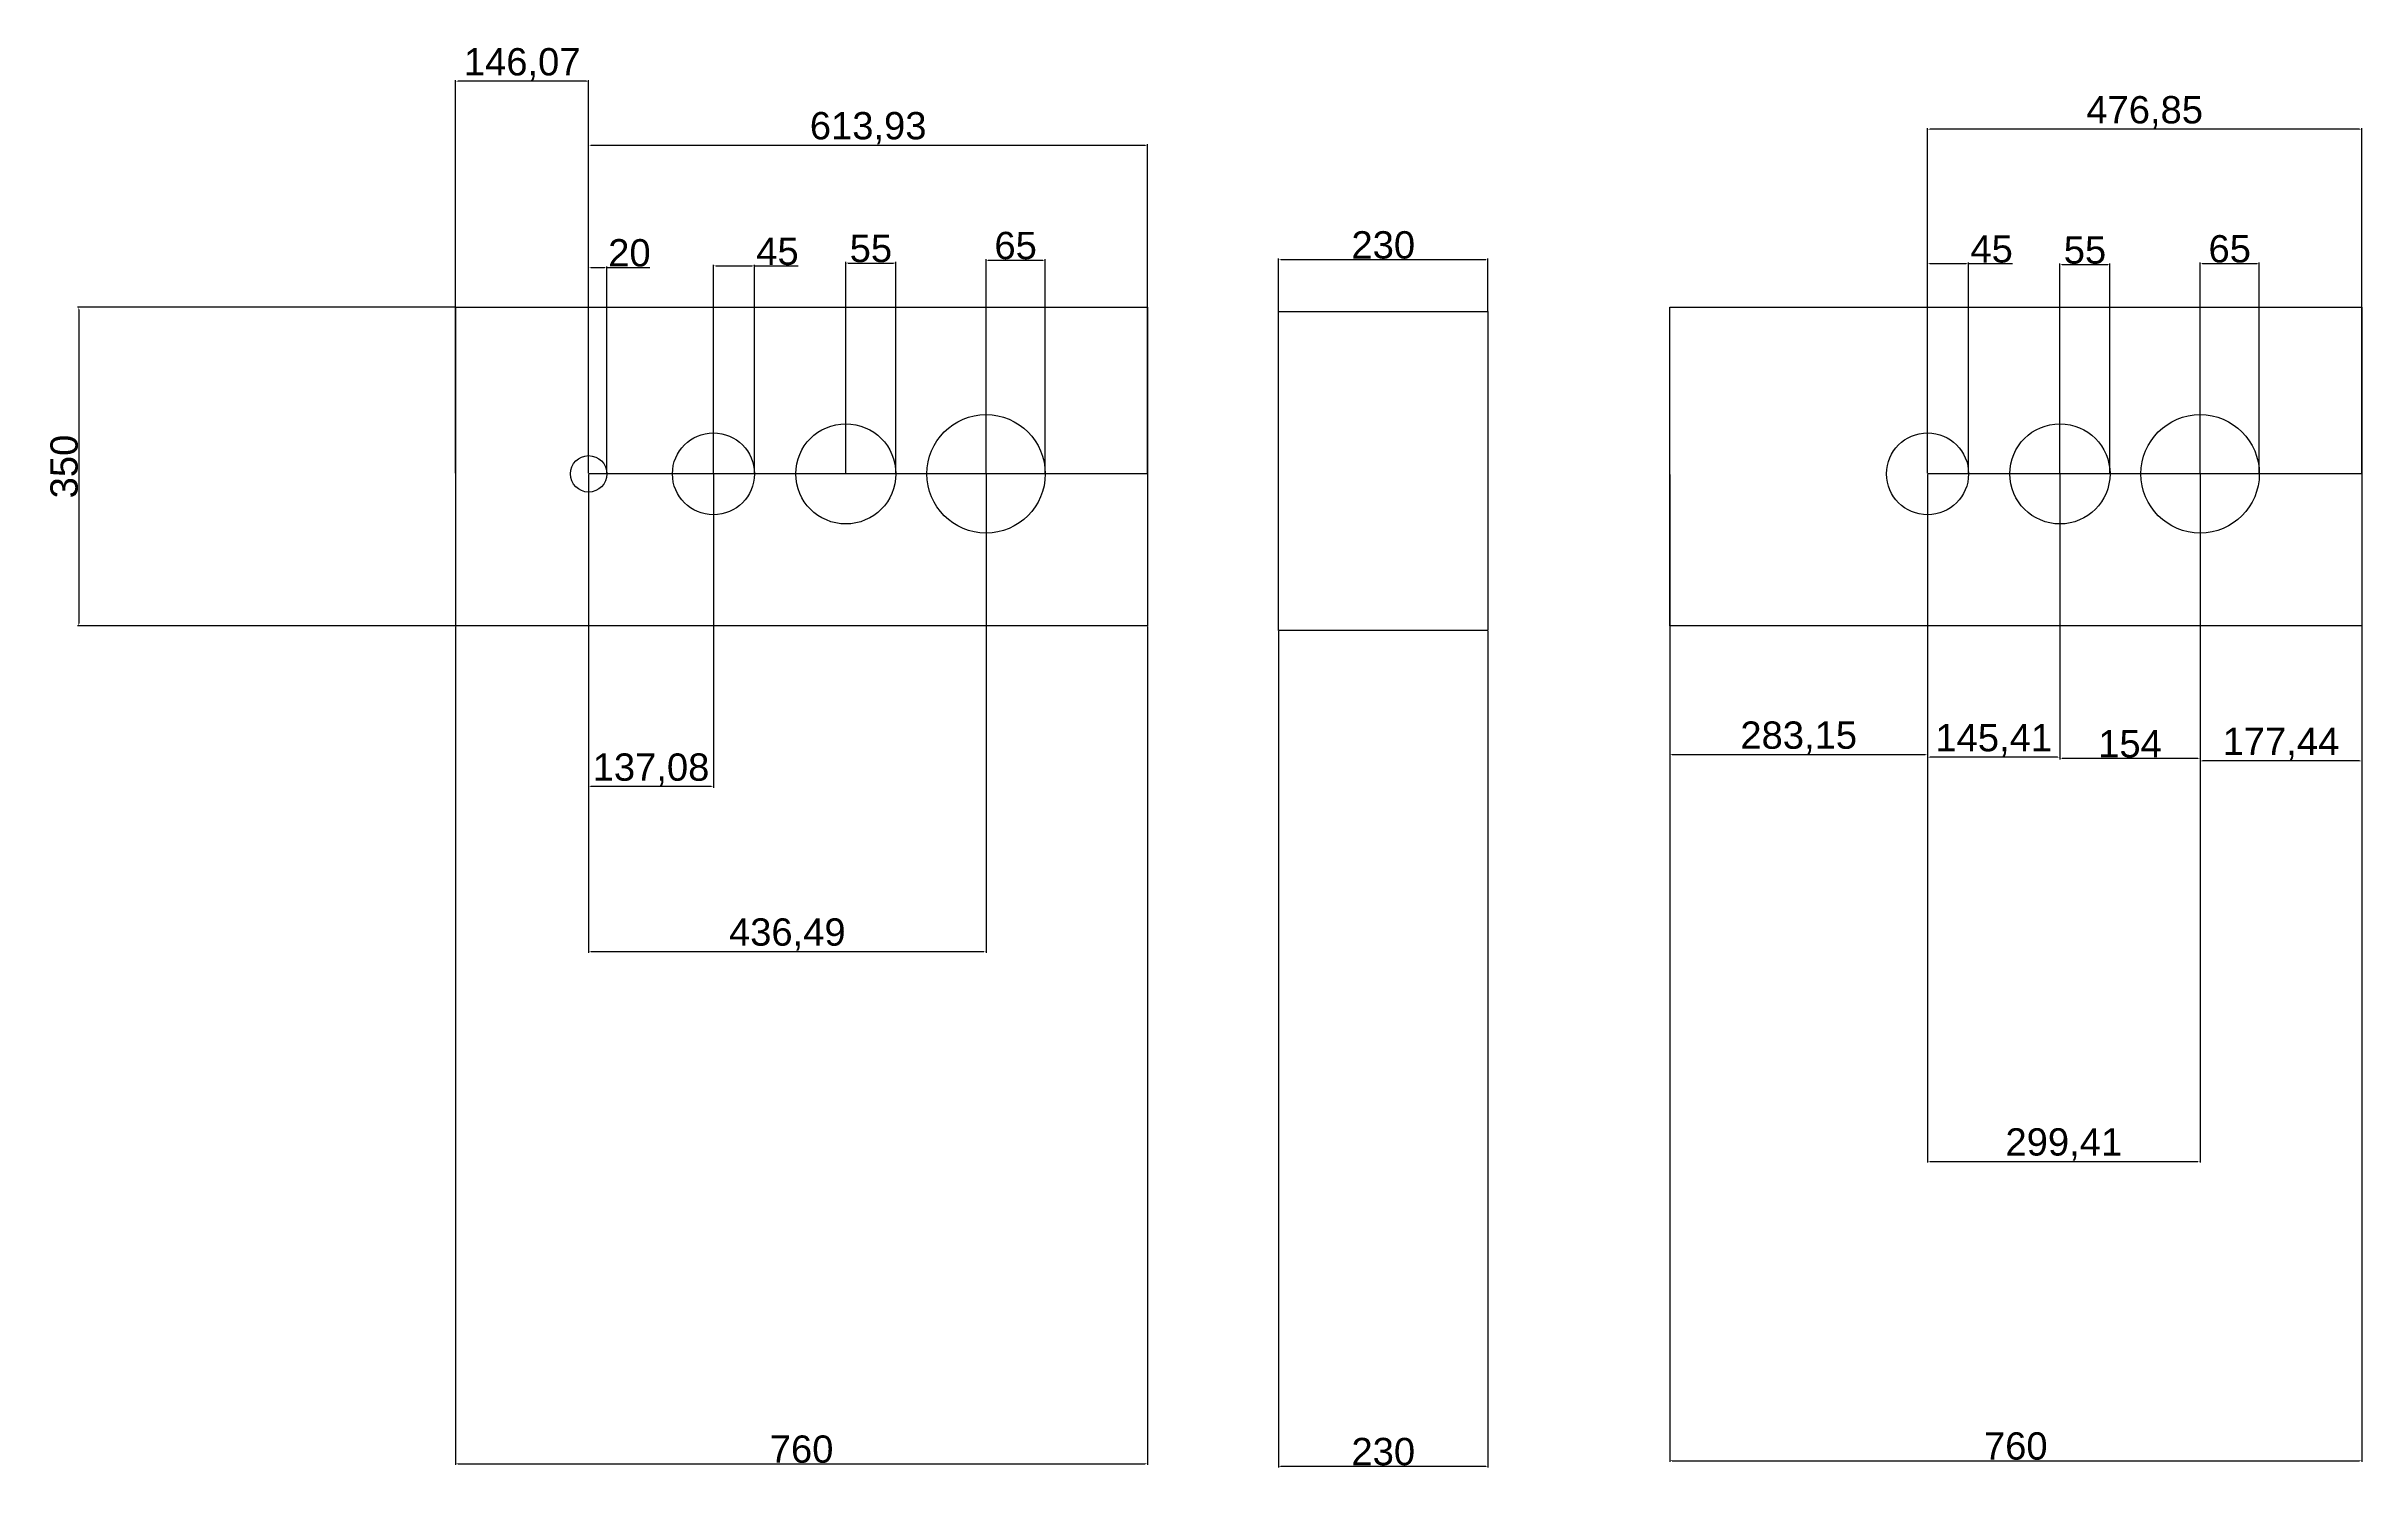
# Model space of a CAD drawing. Header units: millimetres. Extents: x 1413 to 3956, y 867 to 2430.
import ezdxf

# ---------------------------------------------------------------- set-up
doc = ezdxf.new("R2010")
doc.units = ezdxf.units.MM
doc.styles.get("Standard").update_dxf_attribs({"font": 'arial.ttf', "height": 30})
doc.dimstyles.new('ISO-25', dxfattribs={"dimtxt": 2.5, "dimasz": 2.5, "dimexe": 1.25, "dimexo": 0.625, "dimtad": 1, "dimtxsty": 'Standard', "dimcen": 2.5, "dimadec": 0, "dimazin": 0, "dimtfac": 1, "dimtmove": 0, "dimatfit": 3, "dimfxl": 1, "dimarcsym": 0})

# ---------------------------------------------------------------- blocks, each defined once
blk = doc.blocks.new('*D1')
at = {"color": 0, "lineweight": -2, "transparency": 16777216}
for p, q in [((1862.4, 1793.3), (1862.4, 872.6)), ((2622.4, 1793.3), (2622.4, 872.6)), ((1864.9, 873.9), (2619.9, 873.9))]:
    blk.add_line(p, q, dxfattribs=at)
at = {"color": 0, "transparency": 16777216}
for points in [[(1864.9, 874.3), (1864.9, 873.5), (1862.4, 873.9)], [(2619.9, 874.3), (2619.9, 873.5), (2622.4, 873.9)]]:
    blk.add_solid(points, dxfattribs=at)
at = {"layer": 'Defpoints', "color": 0, "transparency": 16777216}
for p in [(1862.4, 1793.9), (2622.4, 1793.9), (2622.4, 873.9)]:
    blk.add_point(p, dxfattribs=at)
at = {"color": 0, "transparency": 16777216, "insert": (2242.4, 889.8), "char_height": 30, "attachment_point": 5}
blk.add_mtext('760', dxfattribs=at)
blk = doc.blocks.new('*D2')
at = {"color": 0, "lineweight": -2, "transparency": 16777216}
for p, q in [((2766.3, 1788.3), (2766.3, 869.9)), ((2996.3, 1788.3), (2996.3, 869.9)), ((2768.8, 871.1), (2993.8, 871.1))]:
    blk.add_line(p, q, dxfattribs=at)
at = {"color": 0, "transparency": 16777216}
for points in [[(2768.8, 871.6), (2768.8, 870.7), (2766.3, 871.1)], [(2993.8, 871.6), (2993.8, 870.7), (2996.3, 871.1)]]:
    blk.add_solid(points, dxfattribs=at)
at = {"layer": 'Defpoints', "color": 0, "transparency": 16777216}
for p in [(2766.3, 1789), (2996.3, 1789), (2996.3, 871.1)]:
    blk.add_point(p, dxfattribs=at)
at = {"color": 0, "transparency": 16777216, "insert": (2881.3, 887.1), "char_height": 30, "attachment_point": 5}
blk.add_mtext('230', dxfattribs=at)
blk = doc.blocks.new('*D3')
at = {"color": 0, "lineweight": -2, "transparency": 16777216}
for p, q in [((3196, 1793.3), (3196, 876)), ((3956, 1793.3), (3956, 876)), ((3198.5, 877.2), (3953.5, 877.2))]:
    blk.add_line(p, q, dxfattribs=at)
at = {"color": 0, "transparency": 16777216}
for points in [[(3198.5, 877.7), (3198.5, 876.8), (3196, 877.2)], [(3953.5, 877.7), (3953.5, 876.8), (3956, 877.2)]]:
    blk.add_solid(points, dxfattribs=at)
at = {"layer": 'Defpoints', "color": 0, "transparency": 16777216}
for p in [(3196, 1793.9), (3956, 1793.9), (3956, 877.2)]:
    blk.add_point(p, dxfattribs=at)
at = {"color": 0, "transparency": 16777216, "insert": (3576, 893.2), "char_height": 30, "attachment_point": 5}
blk.add_mtext('760', dxfattribs=at)
blk = doc.blocks.new('*D4')
at = {"color": 0, "lineweight": -2, "transparency": 16777216}
for p, q in [((1861.8, 2143.9), (1447.2, 2143.9)), ((1448.4, 2141.4), (1448.4, 1796.4)), ((1861.8, 1793.9), (1447.2, 1793.9))]:
    blk.add_line(p, q, dxfattribs=at)
at = {"color": 0, "transparency": 16777216}
for points in [[(1448, 2141.4), (1448.9, 2141.4), (1448.4, 2143.9)], [(1448, 1796.4), (1448.9, 1796.4), (1448.4, 1793.9)]]:
    blk.add_solid(points, dxfattribs=at)
at = {"layer": 'Defpoints', "color": 0, "transparency": 16777216}
for p in [(1862.4, 2143.9), (1448.4, 1793.9), (1862.4, 1793.9)]:
    blk.add_point(p, dxfattribs=at)
at = {"color": 0, "transparency": 16777216, "insert": (1432.5, 1968.9), "char_height": 30, "attachment_point": 5, "rotation": 90}
blk.add_mtext('350', dxfattribs=at)
blk = doc.blocks.new('*D5')
at = {"color": 0, "lineweight": -2, "transparency": 16777216}
for p, q in [((2445, 1961.5), (2445, 2196.7)), ((2447.5, 2195.4), (2507.5, 2195.4)), ((2510, 1961.5), (2510, 2196.7))]:
    blk.add_line(p, q, dxfattribs=at)
at = {"color": 0, "transparency": 16777216}
for points in [[(2447.5, 2195.8), (2447.5, 2195), (2445, 2195.4)], [(2507.5, 2195.8), (2507.5, 2195), (2510, 2195.4)]]:
    blk.add_solid(points, dxfattribs=at)
at = {"layer": 'Defpoints', "color": 0, "transparency": 16777216}
for p in [(2510, 2195.4), (2445, 1960.9), (2510, 1960.9)]:
    blk.add_point(p, dxfattribs=at)
at = {"color": 0, "transparency": 16777216, "insert": (2477.5, 2211.4), "char_height": 30, "attachment_point": 5}
blk.add_mtext('65', dxfattribs=at)
blk = doc.blocks.new('*D6')
at = {"color": 0, "lineweight": -2, "transparency": 16777216}
for p, q in [((2291, 1961.5), (2291, 2193.6)), ((2293.5, 2192.3), (2343.5, 2192.3)), ((2346, 1961.5), (2346, 2193.6))]:
    blk.add_line(p, q, dxfattribs=at)
at = {"color": 0, "transparency": 16777216}
for points in [[(2293.5, 2192.8), (2293.5, 2191.9), (2291, 2192.3)], [(2343.5, 2192.8), (2343.5, 2191.9), (2346, 2192.3)]]:
    blk.add_solid(points, dxfattribs=at)
at = {"layer": 'Defpoints', "color": 0, "transparency": 16777216}
for p in [(2346, 2192.3), (2291, 1960.9), (2346, 1960.9)]:
    blk.add_point(p, dxfattribs=at)
at = {"color": 0, "transparency": 16777216, "insert": (2318.5, 2208.2), "char_height": 30, "attachment_point": 5}
blk.add_mtext('55', dxfattribs=at)
blk = doc.blocks.new('*D7')
at = {"color": 0, "lineweight": -2, "transparency": 16777216}
for p, q in [((2145.6, 1961.5), (2145.6, 2190.5)), ((2148.1, 2189.3), (2188.1, 2189.3)), ((2190.6, 1961.5), (2190.6, 2190.5)), ((2190.6, 2189.3), (2238.7, 2189.3))]:
    blk.add_line(p, q, dxfattribs=at)
at = {"color": 0, "transparency": 16777216}
for points in [[(2148.1, 2189.7), (2148.1, 2188.8), (2145.6, 2189.3)], [(2188.1, 2189.7), (2188.1, 2188.8), (2190.6, 2189.3)]]:
    blk.add_solid(points, dxfattribs=at)
at = {"layer": 'Defpoints', "color": 0, "transparency": 16777216}
for p in [(2190.6, 2189.3), (2145.6, 1960.9), (2190.6, 1960.9)]:
    blk.add_point(p, dxfattribs=at)
at = {"color": 0, "transparency": 16777216, "insert": (2215.9, 2205.1), "char_height": 30, "attachment_point": 5}
blk.add_mtext('45', dxfattribs=at)
blk = doc.blocks.new('*D8')
at = {"color": 0, "lineweight": -2, "transparency": 16777216}
for p, q in [((2008.5, 1961.5), (2008.5, 2188.7)), ((2011, 2187.5), (2026, 2187.5)), ((2028.5, 1961.5), (2028.5, 2188.7)), ((2028.5, 2187.5), (2075.6, 2187.5))]:
    blk.add_line(p, q, dxfattribs=at)
at = {"color": 0, "transparency": 16777216}
for points in [[(2011, 2187.9), (2011, 2187), (2008.5, 2187.5)], [(2026, 2187.9), (2026, 2187), (2028.5, 2187.5)]]:
    blk.add_solid(points, dxfattribs=at)
at = {"layer": 'Defpoints', "color": 0, "transparency": 16777216}
for p in [(2028.5, 2187.5), (2008.5, 1960.9), (2028.5, 1960.9)]:
    blk.add_point(p, dxfattribs=at)
at = {"color": 0, "transparency": 16777216, "insert": (2053.3, 2203.4), "char_height": 30, "attachment_point": 5}
blk.add_mtext('20', dxfattribs=at)
blk = doc.blocks.new('*D9')
at = {"color": 0, "lineweight": -2, "transparency": 16777216}
for p, q in [((2766.3, 2139.6), (2766.3, 2197.4)), ((2768.8, 2196.2), (2993.8, 2196.2)), ((2996.3, 2139.6), (2996.3, 2197.4))]:
    blk.add_line(p, q, dxfattribs=at)
at = {"color": 0, "transparency": 16777216}
for points in [[(2768.8, 2196.6), (2768.8, 2195.8), (2766.3, 2196.2)], [(2993.8, 2196.6), (2993.8, 2195.8), (2996.3, 2196.2)]]:
    blk.add_solid(points, dxfattribs=at)
at = {"layer": 'Defpoints', "color": 0, "transparency": 16777216}
for p in [(2996.3, 2196.2), (2766.3, 2139), (2996.3, 2139)]:
    blk.add_point(p, dxfattribs=at)
at = {"color": 0, "transparency": 16777216, "insert": (2881.3, 2212.1), "char_height": 30, "attachment_point": 5}
blk.add_mtext('230', dxfattribs=at)
blk = doc.blocks.new('*D10')
at = {"color": 0, "lineweight": -2, "transparency": 16777216}
for p, q in [((3479.1, 1961.5), (3479.1, 2193.1)), ((3481.6, 2191.8), (3521.6, 2191.8)), ((3524.1, 1961.5), (3524.1, 2193.1)), ((3524.1, 2191.8), (3572.3, 2191.8))]:
    blk.add_line(p, q, dxfattribs=at)
at = {"color": 0, "transparency": 16777216}
for points in [[(3481.6, 2192.3), (3481.6, 2191.4), (3479.1, 2191.8)], [(3521.6, 2192.3), (3521.6, 2191.4), (3524.1, 2191.8)]]:
    blk.add_solid(points, dxfattribs=at)
at = {"layer": 'Defpoints', "color": 0, "transparency": 16777216}
for p in [(3524.1, 2191.8), (3479.1, 1960.9), (3524.1, 1960.9)]:
    blk.add_point(p, dxfattribs=at)
at = {"color": 0, "transparency": 16777216, "insert": (3549.5, 2207.7), "char_height": 30, "attachment_point": 5}
blk.add_mtext('45', dxfattribs=at)
blk = doc.blocks.new('*D11')
at = {"color": 0, "lineweight": -2, "transparency": 16777216}
for p, q in [((3624.5, 1961.5), (3624.5, 2191.8)), ((3627, 2190.6), (3677, 2190.6)), ((3679.5, 1961.5), (3679.5, 2191.8))]:
    blk.add_line(p, q, dxfattribs=at)
at = {"color": 0, "transparency": 16777216}
for points in [[(3627, 2191), (3627, 2190.2), (3624.5, 2190.6)], [(3677, 2191), (3677, 2190.2), (3679.5, 2190.6)]]:
    blk.add_solid(points, dxfattribs=at)
at = {"layer": 'Defpoints', "color": 0, "transparency": 16777216}
for p in [(3679.5, 2190.6), (3624.5, 1960.9), (3679.5, 1960.9)]:
    blk.add_point(p, dxfattribs=at)
at = {"color": 0, "transparency": 16777216, "insert": (3652, 2206.5), "char_height": 30, "attachment_point": 5}
blk.add_mtext('55', dxfattribs=at)
blk = doc.blocks.new('*D12')
at = {"color": 0, "lineweight": -2, "transparency": 16777216}
for p, q in [((3778.5, 1961.5), (3778.5, 2193.1)), ((3781, 2191.8), (3841, 2191.8)), ((3843.5, 1961.5), (3843.5, 2193.1))]:
    blk.add_line(p, q, dxfattribs=at)
at = {"color": 0, "transparency": 16777216}
for points in [[(3781, 2192.3), (3781, 2191.4), (3778.5, 2191.8)], [(3841, 2192.3), (3841, 2191.4), (3843.5, 2191.8)]]:
    blk.add_solid(points, dxfattribs=at)
at = {"layer": 'Defpoints', "color": 0, "transparency": 16777216}
for p in [(3843.5, 2191.8), (3778.5, 1960.9), (3843.5, 1960.9)]:
    blk.add_point(p, dxfattribs=at)
at = {"color": 0, "transparency": 16777216, "insert": (3811, 2207.8), "char_height": 30, "attachment_point": 5}
blk.add_mtext('65', dxfattribs=at)
blk = doc.blocks.new('*D13')
at = {"color": 0, "lineweight": -2, "transparency": 16777216}
for p, q in [((2008.5, 1961.5), (2008.5, 2323)), ((2011, 2321.7), (2619.9, 2321.7)), ((2622.4, 1961.5), (2622.4, 2323))]:
    blk.add_line(p, q, dxfattribs=at)
at = {"color": 0, "transparency": 16777216}
for points in [[(2011, 2322.1), (2011, 2321.3), (2008.5, 2321.7)], [(2619.9, 2322.1), (2619.9, 2321.3), (2622.4, 2321.7)]]:
    blk.add_solid(points, dxfattribs=at)
at = {"layer": 'Defpoints', "color": 0, "transparency": 16777216}
for p in [(2622.4, 2321.7), (2008.5, 1960.9), (2622.4, 1960.9)]:
    blk.add_point(p, dxfattribs=at)
at = {"color": 0, "transparency": 16777216, "insert": (2315.5, 2340.4), "char_height": 30, "attachment_point": 5}
blk.add_mtext('613,93', dxfattribs=at)
blk = doc.blocks.new('*D14')
at = {"color": 0, "lineweight": -2, "transparency": 16777216}
for p, q in [((3778.5, 1960.3), (3778.5, 1644.3)), ((3956, 1960.3), (3956, 1644.3)), ((3953.5, 1645.6), (3781, 1645.6))]:
    blk.add_line(p, q, dxfattribs=at)
at = {"color": 0, "transparency": 16777216}
for points in [[(3781, 1646), (3781, 1645.2), (3778.5, 1645.6)], [(3953.5, 1646), (3953.5, 1645.2), (3956, 1645.6)]]:
    blk.add_solid(points, dxfattribs=at)
at = {"layer": 'Defpoints', "color": 0, "transparency": 16777216}
for p in [(3778.5, 1960.9), (3956, 1960.9), (3778.5, 1645.6)]:
    blk.add_point(p, dxfattribs=at)
at = {"color": 0, "transparency": 16777216, "insert": (3867.3, 1664.3), "char_height": 30, "attachment_point": 5}
blk.add_mtext('177,44', dxfattribs=at)
blk = doc.blocks.new('*D15')
at = {"color": 0, "lineweight": -2, "transparency": 16777216}
for p, q in [((3624.5, 1960.3), (3624.5, 1647.1)), ((3778.5, 1960.3), (3778.5, 1647.1)), ((3776, 1648.4), (3627, 1648.4))]:
    blk.add_line(p, q, dxfattribs=at)
at = {"color": 0, "transparency": 16777216}
for points in [[(3627, 1648.8), (3627, 1648), (3624.5, 1648.4)], [(3776, 1648.8), (3776, 1648), (3778.5, 1648.4)]]:
    blk.add_solid(points, dxfattribs=at)
at = {"layer": 'Defpoints', "color": 0, "transparency": 16777216}
for p in [(3624.5, 1960.9), (3778.5, 1960.9), (3624.5, 1648.4)]:
    blk.add_point(p, dxfattribs=at)
at = {"color": 0, "transparency": 16777216, "insert": (3701.5, 1664.3), "char_height": 30, "attachment_point": 5}
blk.add_mtext('154', dxfattribs=at)
blk = doc.blocks.new('*D16')
at = {"color": 0, "lineweight": -2, "transparency": 16777216}
for p, q in [((3479.1, 1960.3), (3479.1, 1648.5)), ((3624.5, 1960.3), (3624.5, 1648.5)), ((3622, 1649.8), (3481.6, 1649.8))]:
    blk.add_line(p, q, dxfattribs=at)
at = {"color": 0, "transparency": 16777216}
for points in [[(3481.6, 1650.2), (3481.6, 1649.3), (3479.1, 1649.8)], [(3622, 1650.2), (3622, 1649.3), (3624.5, 1649.8)]]:
    blk.add_solid(points, dxfattribs=at)
at = {"layer": 'Defpoints', "color": 0, "transparency": 16777216}
for p in [(3479.1, 1960.9), (3624.5, 1960.9), (3479.1, 1649.8)]:
    blk.add_point(p, dxfattribs=at)
at = {"color": 0, "transparency": 16777216, "insert": (3551.8, 1668.4), "char_height": 30, "attachment_point": 5}
blk.add_mtext('145,41', dxfattribs=at)
blk = doc.blocks.new('*D17')
at = {"color": 0, "lineweight": -2, "transparency": 16777216}
for p, q in [((3196, 1960.3), (3196, 1651.3)), ((3479.1, 1960.3), (3479.1, 1651.3)), ((3476.6, 1652.5), (3198.5, 1652.5))]:
    blk.add_line(p, q, dxfattribs=at)
at = {"color": 0, "transparency": 16777216}
for points in [[(3198.5, 1652.9), (3198.5, 1652.1), (3196, 1652.5)], [(3476.6, 1652.9), (3476.6, 1652.1), (3479.1, 1652.5)]]:
    blk.add_solid(points, dxfattribs=at)
at = {"layer": 'Defpoints', "color": 0, "transparency": 16777216}
for p in [(3196, 1960.9), (3479.1, 1960.9), (3196, 1652.5)]:
    blk.add_point(p, dxfattribs=at)
at = {"color": 0, "transparency": 16777216, "insert": (3337.6, 1671.2), "char_height": 30, "attachment_point": 5}
blk.add_mtext('283,15', dxfattribs=at)
blk = doc.blocks.new('*D18')
at = {"color": 0, "lineweight": -2, "transparency": 16777216}
for p, q in [((3479.1, 1961.5), (3479.1, 2340.5)), ((3956, 1961.5), (3956, 2340.5)), ((3953.5, 2339.3), (3481.6, 2339.3))]:
    blk.add_line(p, q, dxfattribs=at)
at = {"color": 0, "transparency": 16777216}
for points in [[(3481.6, 2339.7), (3481.6, 2338.9), (3479.1, 2339.3)], [(3953.5, 2339.7), (3953.5, 2338.9), (3956, 2339.3)]]:
    blk.add_solid(points, dxfattribs=at)
at = {"layer": 'Defpoints', "color": 0, "transparency": 16777216}
for p in [(3479.1, 2339.3), (3479.1, 1960.9), (3956, 1960.9)]:
    blk.add_point(p, dxfattribs=at)
at = {"color": 0, "transparency": 16777216, "insert": (3717.6, 2357.9), "char_height": 30, "attachment_point": 5}
blk.add_mtext('476,85', dxfattribs=at)
blk = doc.blocks.new('*D19')
at = {"color": 0, "lineweight": -2, "transparency": 16777216}
for p, q in [((1862.4, 1961.5), (1862.4, 2393.2)), ((2006, 2392), (1864.9, 2392)), ((2008.5, 1961.5), (2008.5, 2393.2))]:
    blk.add_line(p, q, dxfattribs=at)
at = {"color": 0, "transparency": 16777216}
for points in [[(1864.9, 2392.4), (1864.9, 2391.6), (1862.4, 2392)], [(2006, 2392.4), (2006, 2391.6), (2008.5, 2392)]]:
    blk.add_solid(points, dxfattribs=at)
at = {"layer": 'Defpoints', "color": 0, "transparency": 16777216}
for p in [(1862.4, 2392), (1862.4, 1960.9), (2008.5, 1960.9)]:
    blk.add_point(p, dxfattribs=at)
at = {"color": 0, "transparency": 16777216, "insert": (1935.5, 2410.6), "char_height": 30, "attachment_point": 5}
blk.add_mtext('146,07', dxfattribs=at)
blk = doc.blocks.new('*D20')
at = {"color": 0, "lineweight": -2, "transparency": 16777216}
for p, q in [((2008.5, 1960.3), (2008.5, 1616.2)), ((2145.6, 1960.3), (2145.6, 1616.2)), ((2143.1, 1617.4), (2011, 1617.4))]:
    blk.add_line(p, q, dxfattribs=at)
at = {"color": 0, "transparency": 16777216}
for points in [[(2011, 1617.8), (2011, 1617), (2008.5, 1617.4)], [(2143.1, 1617.8), (2143.1, 1617), (2145.6, 1617.4)]]:
    blk.add_solid(points, dxfattribs=at)
at = {"layer": 'Defpoints', "color": 0, "transparency": 16777216}
for p in [(2008.5, 1960.9), (2145.6, 1960.9), (2008.5, 1617.4)]:
    blk.add_point(p, dxfattribs=at)
at = {"color": 0, "transparency": 16777216, "insert": (2077, 1636.1), "char_height": 30, "attachment_point": 5}
blk.add_mtext('137,08', dxfattribs=at)
blk = doc.blocks.new('*D21')
at = {"color": 0, "lineweight": -2, "transparency": 16777216}
for p, q in [((2008.5, 1960.3), (2008.5, 1435.1)), ((2445, 1960.3), (2445, 1435.1)), ((2011, 1436.4), (2442.5, 1436.4))]:
    blk.add_line(p, q, dxfattribs=at)
at = {"color": 0, "transparency": 16777216}
for points in [[(2011, 1436.8), (2011, 1436), (2008.5, 1436.4)], [(2442.5, 1436.8), (2442.5, 1436), (2445, 1436.4)]]:
    blk.add_solid(points, dxfattribs=at)
at = {"layer": 'Defpoints', "color": 0, "transparency": 16777216}
for p in [(2008.5, 1960.9), (2445, 1960.9), (2445, 1436.4)]:
    blk.add_point(p, dxfattribs=at)
at = {"color": 0, "transparency": 16777216, "insert": (2226.7, 1455), "char_height": 30, "attachment_point": 5}
blk.add_mtext('436,49', dxfattribs=at)
blk = doc.blocks.new('*D22')
at = {"color": 0, "lineweight": -2, "transparency": 16777216}
for p, q in [((3479.1, 1960.3), (3479.1, 1204.6)), ((3778.5, 1960.3), (3778.5, 1204.6)), ((3481.6, 1205.8), (3776, 1205.8))]:
    blk.add_line(p, q, dxfattribs=at)
at = {"color": 0, "transparency": 16777216}
for points in [[(3481.6, 1206.2), (3481.6, 1205.4), (3479.1, 1205.8)], [(3776, 1206.2), (3776, 1205.4), (3778.5, 1205.8)]]:
    blk.add_solid(points, dxfattribs=at)
at = {"layer": 'Defpoints', "color": 0, "transparency": 16777216}
for p in [(3479.1, 1960.9), (3778.5, 1960.9), (3778.5, 1205.8)]:
    blk.add_point(p, dxfattribs=at)
at = {"color": 0, "transparency": 16777216, "insert": (3628.8, 1224.5), "char_height": 30, "attachment_point": 5}
blk.add_mtext('299,41', dxfattribs=at)

msp = doc.modelspace()

# ---------------------------------------------------------------- linework, layer by layer
for p, q in [((2622.432, 2143.923), (2622.432, 1960.883)), ((2145.582, 1960.883), (2008.502, 1960.883)), ((2290.992, 1960.883), (2145.582, 1960.883)), ((2444.992, 1960.883), (2290.992, 1960.883)), ((2622.432, 1960.883), (2444.992, 1960.883)), ((3624.537, 1960.883), (3479.127, 1960.883)), ((3778.537, 1960.883), (3624.537, 1960.883)), ((3955.977, 1960.883), (3778.537, 1960.883))]:
    msp.add_line(p, q)
for points in [[(1862.432, 2143.923), (2622.432, 2143.923), (2622.432, 1793.923), (1862.432, 1793.923)], [(2766.315, 2138.97), (2996.315, 2138.97), (2996.315, 1788.97), (2766.315, 1788.97)], [(3195.977, 2143.923), (3955.977, 2143.923), (3955.977, 1793.923), (3195.977, 1793.923)]]:
    msp.add_lwpolyline(points, close=True)
for centre, radius in [((2290.992, 1960.883), 55), ((2444.992, 1960.883), 65), ((3624.537, 1960.883), 55), ((3778.537, 1960.883), 65), ((2145.582, 1960.883), 45), ((3479.127, 1960.883), 45), ((2008.502, 1960.883), 20)]:
    msp.add_circle(centre, radius)

# ---------------------------------------------------------------- dimensions: what is measured, and where the dimension line sits
for base, p1, p2, picture, middle in [((1862.432, 2391.989), (2008.502, 1960.883), (1862.432, 1960.883), '*D19', (1935.467, 2410.643)), ((3479.127, 2339.281), (3955.977, 1960.883), (3479.127, 1960.883), '*D18', (3717.552, 2357.935)), ((2622.432, 2321.726), (2008.502, 1960.883), (2622.432, 1960.883), '*D13', (2315.467, 2340.38)), ((2028.502, 2187.455), (2008.502, 1960.883), (2028.502, 1960.883), '*D8', (2053.318, 2203.397)), ((2190.582, 2189.252), (2145.582, 1960.883), (2190.582, 1960.883), '*D7', (2215.91, 2205.133)), ((2345.992, 2192.341), (2290.992, 1960.883), (2345.992, 1960.883), '*D6', (2318.492, 2208.222)), ((2509.992, 2195.429), (2444.992, 1960.883), (2509.992, 1960.883), '*D5', (2477.492, 2211.372)), ((2996.315, 2196.177), (2766.315, 2138.97), (2996.315, 2138.97), '*D9', (2881.315, 2212.129)), ((3524.127, 2191.837), (3479.127, 1960.883), (3524.127, 1960.883), '*D10', (3549.455, 2207.718)), ((3679.537, 2190.592), (3624.537, 1960.883), (3679.537, 1960.883), '*D11', (3652.037, 2206.472)), ((3843.537, 2191.837), (3778.537, 1960.883), (3843.537, 1960.883), '*D12', (3811.037, 2207.779)), ((2008.502, 1617.411), (2145.582, 1960.883), (2008.502, 1960.883), '*D20', (2077.042, 1636.064)), ((2444.992, 1436.37), (2008.502, 1960.883), (2444.992, 1960.883), '*D21', (2226.747, 1455.024)), ((3195.977, 1652.521), (3479.127, 1960.883), (3195.977, 1960.883), '*D17', (3337.552, 1671.175)), ((3479.127, 1649.752), (3624.537, 1960.883), (3479.127, 1960.883), '*D16', (3551.832, 1668.406)), ((3778.537, 1205.815), (3479.127, 1960.883), (3778.537, 1960.883), '*D22', (3628.832, 1224.469)), ((3624.537, 1648.368), (3778.537, 1960.883), (3624.537, 1960.883), '*D15', (3701.537, 1664.31)), ((3778.537, 1645.599), (3955.977, 1960.883), (3778.537, 1960.883), '*D14', (3867.257, 1664.253)), ((2622.432, 873.891), (1862.432, 1793.923), (2622.432, 1793.923), '*D1', (2242.432, 889.833)), ((2996.315, 871.135), (2766.315, 1788.97), (2996.315, 1788.97), '*D2', (2881.315, 887.088)), ((3955.977, 877.236), (3195.977, 1793.923), (3955.977, 1793.923), '*D3', (3575.977, 893.178))]:
    dim = msp.add_linear_dim(base=base, p1=p1, p2=p2, dimstyle='ISO-25')
    dim.commit()
    dim.dimension.update_dxf_attribs({"geometry": picture, "text_midpoint": middle})
dim = msp.add_linear_dim(base=(1448.437, 1793.923), p1=(1862.432, 2143.923), p2=(1862.432, 1793.923), angle=90, dimstyle='ISO-25')
dim.commit()
dim.dimension.update_dxf_attribs({"geometry": '*D4', "text_midpoint": (1432.485, 1968.923)})

doc.saveas('drawing.dxf')
